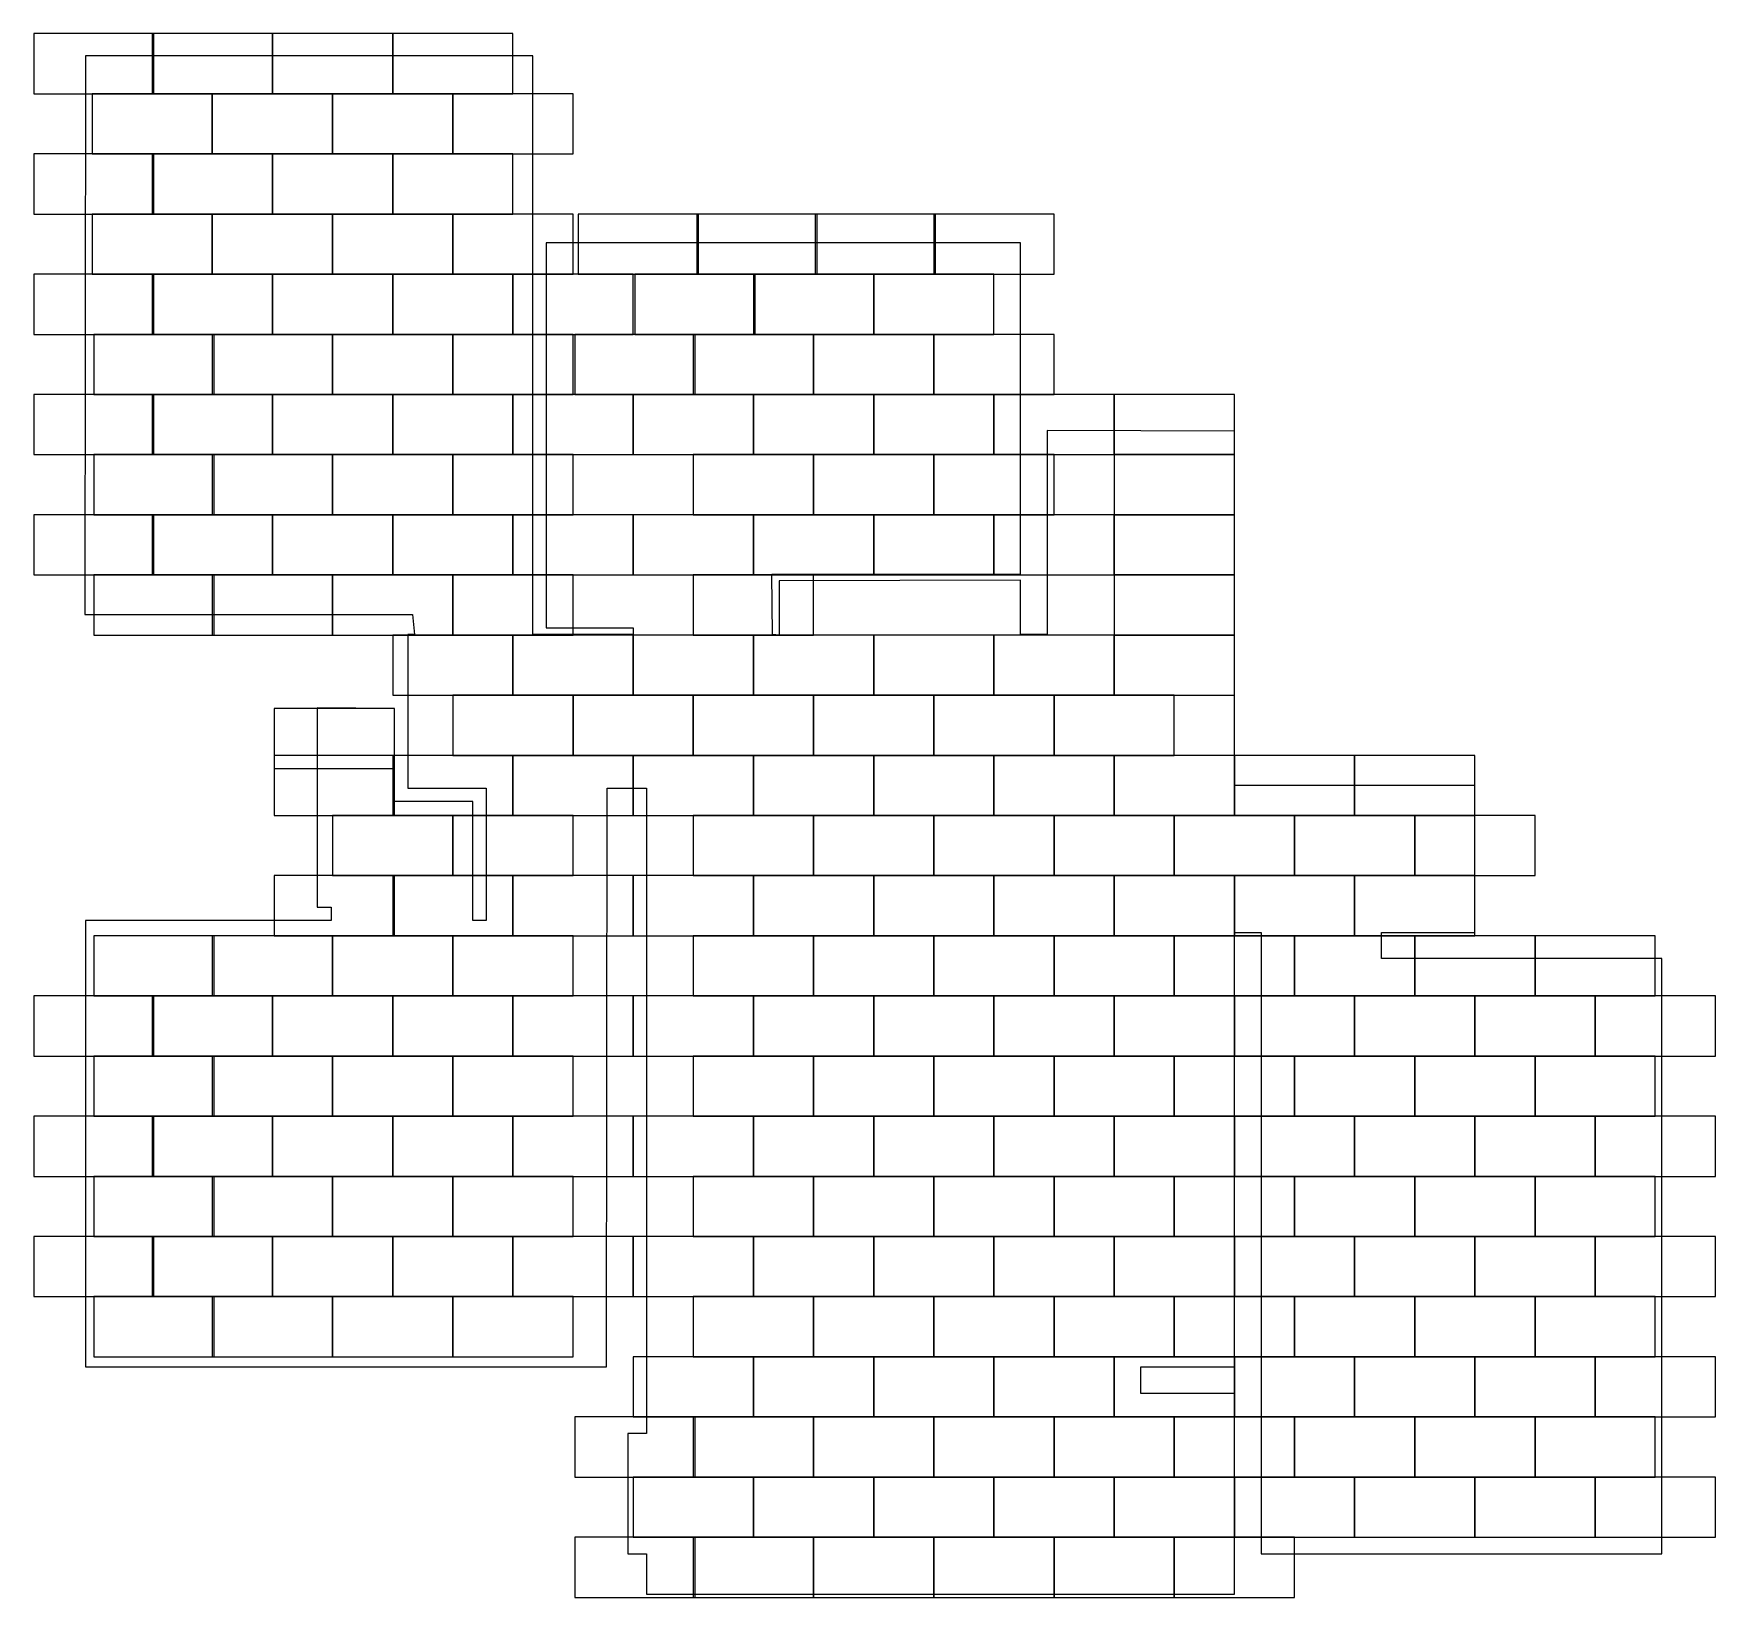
# Model space of a CAD drawing. Header units: inches. Extents: x -63256 to 33689, y -34490 to 100230.
# Drawn here: x -63256 to -50669, y -22086 to -10386 of the extents above; entities that cross this region are included whole.
import ezdxf

# ---------------------------------------------------------------- set-up
doc = ezdxf.new("R2010")
doc.units = ezdxf.units.IN
doc.header["$LTSCALE"] = 100
doc.header["$MEASUREMENT"] = 0
doc.layers.add('03-WAL NEW', color=3, linetype='Continuous')
doc.layers.add('3.기호.계단선', color=30, linetype='Continuous')

# ---------------------------------------------------------------- blocks, each defined once
blk = doc.blocks.new('safsdsafsd')
at = {"layer": '3.기호.계단선'}
blk.add_lwpolyline([(-39420, -13469), (-38520, -13469), (-38520, -13019), (-39420, -13019)], close=True, dxfattribs=at)

msp = doc.modelspace()

# ---------------------------------------------------------------- linework, layer by layer
at = {"layer": '03-WAL NEW'}
msp.add_lwpolyline([(-59518.5, -10550.7), (-62868.5, -10550.7), (-62873.2, -14730.7), (-60418.8, -14730.7), (-60403.8, -14880.7), (-60455.5, -14880.7), (-60455.5, -16030.7), (-59868.5, -16030.7), (-59868.5, -17020.7), (-59968.5, -17020.7), (-59968.5, -16130.7), (-60555.5, -16130.7), (-60555.5, -15435.4), (-61133.2, -15430.7), (-61133.2, -16920.7), (-61028.5, -16920.7), (-61028.5, -17020.7), (-62868.5, -17020.7), (-62868.5, -20360.7), (-58968.5, -20360.7), (-58962, -16030.7), (-58668.5, -16030.7), (-58668.5, -20860.7), (-58809.3, -20860.7), (-58809.3, -21760.7), (-58668.5, -21760.7), (-58668.5, -22060.7), (-54268.5, -22060.7), (-54268.5, -20560.7), (-54968.5, -20560.7), (-54968.5, -20360.7), (-54268.5, -20360.7), (-54268.5, -17110.7), (-54068.5, -17110.7), (-54068.5, -21760.7), (-51068.5, -21760.7), (-51068.5, -17306.1), (-53168.5, -17306.1), (-53168.5, -17110.7), (-52468.5, -17110.7), (-52468.5, -16010.7), (-54268.5, -16010.7), (-54268.5, -13360.7), (-55668.5, -13356.1), (-55668.5, -14880.7), (-55868.5, -14880.7), (-55868.5, -14476.1), (-57676.5, -14480.7), (-57676.5, -14885.4), (-57726.5, -14880.7), (-57731.2, -14430.7), (-55868.5, -14430.7), (-55868.5, -11950.7), (-59418.5, -11950.7), (-59418.5, -14830.7), (-58768.5, -14830.7), (-58768.5, -14880.7), (-59518.8, -14880.7), (-59518.5, -10550.7)], dxfattribs=at)

# ---------------------------------------------------------------- block references
for p in [(-23835.2, 2633.4), (-22948.2, 2633.4), (-22048.2, 2633.4), (-21148.2, 2633.4), (-23398.2, 2183.4), (-22498.2, 2183.4), (-21598.2, 2183.4), (-20698.2, 2183.4), (-23835.2, 1733.4), (-22948.2, 1733.4), (-22048.2, 1733.4), (-21148.2, 1733.4), (-23398.2, 1283.4), (-22498.2, 1283.4), (-21598.2, 1283.4), (-20698.2, 1283.4), (-19759.2, 1283.4), (-18872.2, 1283.4), (-17985.2, 1283.4), (-17098.2, 1283.4), (-23835.2, 833.4), (-22948.2, 833.4), (-22048.2, 833.4), (-21148.2, 833.4), (-20248.2, 833.4), (-19335.2, 833.4), (-18448.2, 833.4), (-17548.2, 833.4), (-23385.2, 383.4), (-22498.2, 383.4), (-21598.2, 383.4), (-20698.2, 383.4), (-19785.2, 383.4), (-18898.2, 383.4), (-17998.2, 383.4), (-17098.2, 383.4), (-23835.2, -66.6), (-22948.2, -66.6), (-22048.2, -66.6), (-21148.2, -66.6), (-20248.2, -66.6), (-19348.2, -66.6), (-18448.2, -66.6), (-17548.2, -66.6), (-16648.2, -66.6), (-15748.2, -66.6), (-23385.2, -516.6), (-22498.2, -516.6), (-21598.2, -516.6), (-20698.2, -516.6), (-18898.2, -516.6), (-17998.2, -516.6), (-17098.2, -516.6), (-15748.2, -516.6), (-23835.2, -966.6), (-22948.2, -966.6), (-22048.2, -966.6), (-21148.2, -966.6), (-20248.2, -966.6), (-19348.2, -966.6), (-18448.2, -966.6), (-17548.2, -966.6), (-16648.2, -966.6), (-15748.2, -966.6), (-23385.2, -1416.6), (-22498.2, -1416.6), (-21598.2, -1416.6), (-20698.2, -1416.6), (-18898.2, -1416.6), (-15748.2, -1416.6), (-21148.2, -1866.6), (-20248.2, -1866.6), (-19348.2, -1866.6), (-18448.2, -1866.6), (-17548.2, -1866.6), (-16648.2, -1866.6), (-15748.2, -1866.6), (-20698.2, -2316.6), (-19798.2, -2316.6), (-18898.2, -2316.6), (-17998.2, -2316.6), (-17098.2, -2316.6), (-16198.2, -2316.6), (-22035.2, -2416.3), (-22035.2, -2766.6), (-21148.2, -2766.6), (-20248.2, -2766.6), (-19348.2, -2766.6), (-18448.2, -2766.6), (-17548.2, -2766.6), (-16648.2, -2766.6), (-15748.2, -2766.6), (-14848.2, -2766.6), (-13948.2, -2766.6), (-21598.2, -3216.6), (-20698.2, -3216.6), (-18898.2, -3216.6), (-17998.2, -3216.6), (-17098.2, -3216.6), (-16198.2, -3216.6), (-15298.2, -3216.6), (-14398.2, -3216.6), (-13498.2, -3216.6), (-22035.2, -3666.6), (-21148.2, -3666.6), (-20248.2, -3666.6), (-19348.2, -3666.6), (-18448.2, -3666.6), (-17548.2, -3666.6), (-16648.2, -3666.6), (-15748.2, -3666.6), (-14848.2, -3666.6), (-13948.2, -3666.6), (-23385.2, -4116.6), (-22498.2, -4116.6), (-21598.2, -4116.6), (-20698.2, -4116.6), (-18898.2, -4116.6), (-17998.2, -4116.6), (-17098.2, -4116.6), (-16198.2, -4116.6), (-15298.2, -4116.6), (-14398.2, -4116.6), (-13498.2, -4116.6), (-12598.2, -4116.6), (-23835.2, -4566.6), (-22948.2, -4566.6), (-22048.2, -4566.6), (-21148.2, -4566.6), (-20248.2, -4566.6), (-19348.2, -4566.6), (-18448.2, -4566.6), (-17548.2, -4566.6), (-16648.2, -4566.6), (-15748.2, -4566.6), (-14848.2, -4566.6), (-13948.2, -4566.6), (-13048.2, -4566.6), (-12148.2, -4566.6), (-23385.2, -5016.6), (-22498.2, -5016.6), (-21598.2, -5016.6), (-20698.2, -5016.6), (-18898.2, -5016.6), (-17998.2, -5016.6), (-17098.2, -5016.6), (-16198.2, -5016.6), (-15298.2, -5016.6), (-14398.2, -5016.6), (-13498.2, -5016.6), (-12598.2, -5016.6), (-23835.2, -5466.6), (-22948.2, -5466.6), (-22048.2, -5466.6), (-21148.2, -5466.6), (-20248.2, -5466.6), (-19348.2, -5466.6), (-18448.2, -5466.6), (-17548.2, -5466.6), (-16648.2, -5466.6), (-15748.2, -5466.6), (-14848.2, -5466.6), (-13948.2, -5466.6), (-13048.2, -5466.6), (-12148.2, -5466.6), (-23385.2, -5916.6), (-22498.2, -5916.6), (-21598.2, -5916.6), (-20698.2, -5916.6), (-18898.2, -5916.6), (-17998.2, -5916.6), (-17098.2, -5916.6), (-16198.2, -5916.6), (-15298.2, -5916.6), (-14398.2, -5916.6), (-13498.2, -5916.6), (-12598.2, -5916.6), (-23835.2, -6366.6), (-22948.2, -6366.6), (-22048.2, -6366.6), (-21148.2, -6366.6), (-20248.2, -6366.6), (-19348.2, -6366.6), (-18448.2, -6366.6), (-17548.2, -6366.6), (-16648.2, -6366.6), (-15748.2, -6366.6), (-14848.2, -6366.6), (-13948.2, -6366.6), (-13048.2, -6366.6), (-12148.2, -6366.6), (-23385.2, -6816.6), (-22498.2, -6816.6), (-21598.2, -6816.6), (-20698.2, -6816.6), (-18898.2, -6816.6), (-17998.2, -6816.6), (-17098.2, -6816.6), (-16198.2, -6816.6), (-15298.2, -6816.6), (-14398.2, -6816.6), (-13498.2, -6816.6), (-12598.2, -6816.6), (-19348.2, -7266.6), (-18448.2, -7266.6), (-17548.2, -7266.6), (-16648.2, -7266.6), (-15748.2, -7266.6), (-14848.2, -7266.6), (-13948.2, -7266.6), (-13048.2, -7266.6), (-12148.2, -7266.6), (-19785.2, -7716.6), (-18898.2, -7716.6), (-17998.2, -7716.6), (-17098.2, -7716.6), (-16198.2, -7716.6), (-15298.2, -7716.6), (-14398.2, -7716.6), (-13498.2, -7716.6), (-12598.2, -7716.6), (-19348.2, -8166.6), (-18448.2, -8166.6), (-17548.2, -8166.6), (-16648.2, -8166.6), (-15748.2, -8166.6), (-14848.2, -8166.6), (-13948.2, -8166.6), (-13048.2, -8166.6), (-12148.2, -8166.6), (-19785.2, -8616.6), (-18898.2, -8616.6), (-17998.2, -8616.6), (-17098.2, -8616.6), (-16198.2, -8616.6), (-15298.2, -8616.6)]:
    msp.add_blockref('safsdsafsd', p, dxfattribs=at)

doc.saveas('drawing.dxf')
